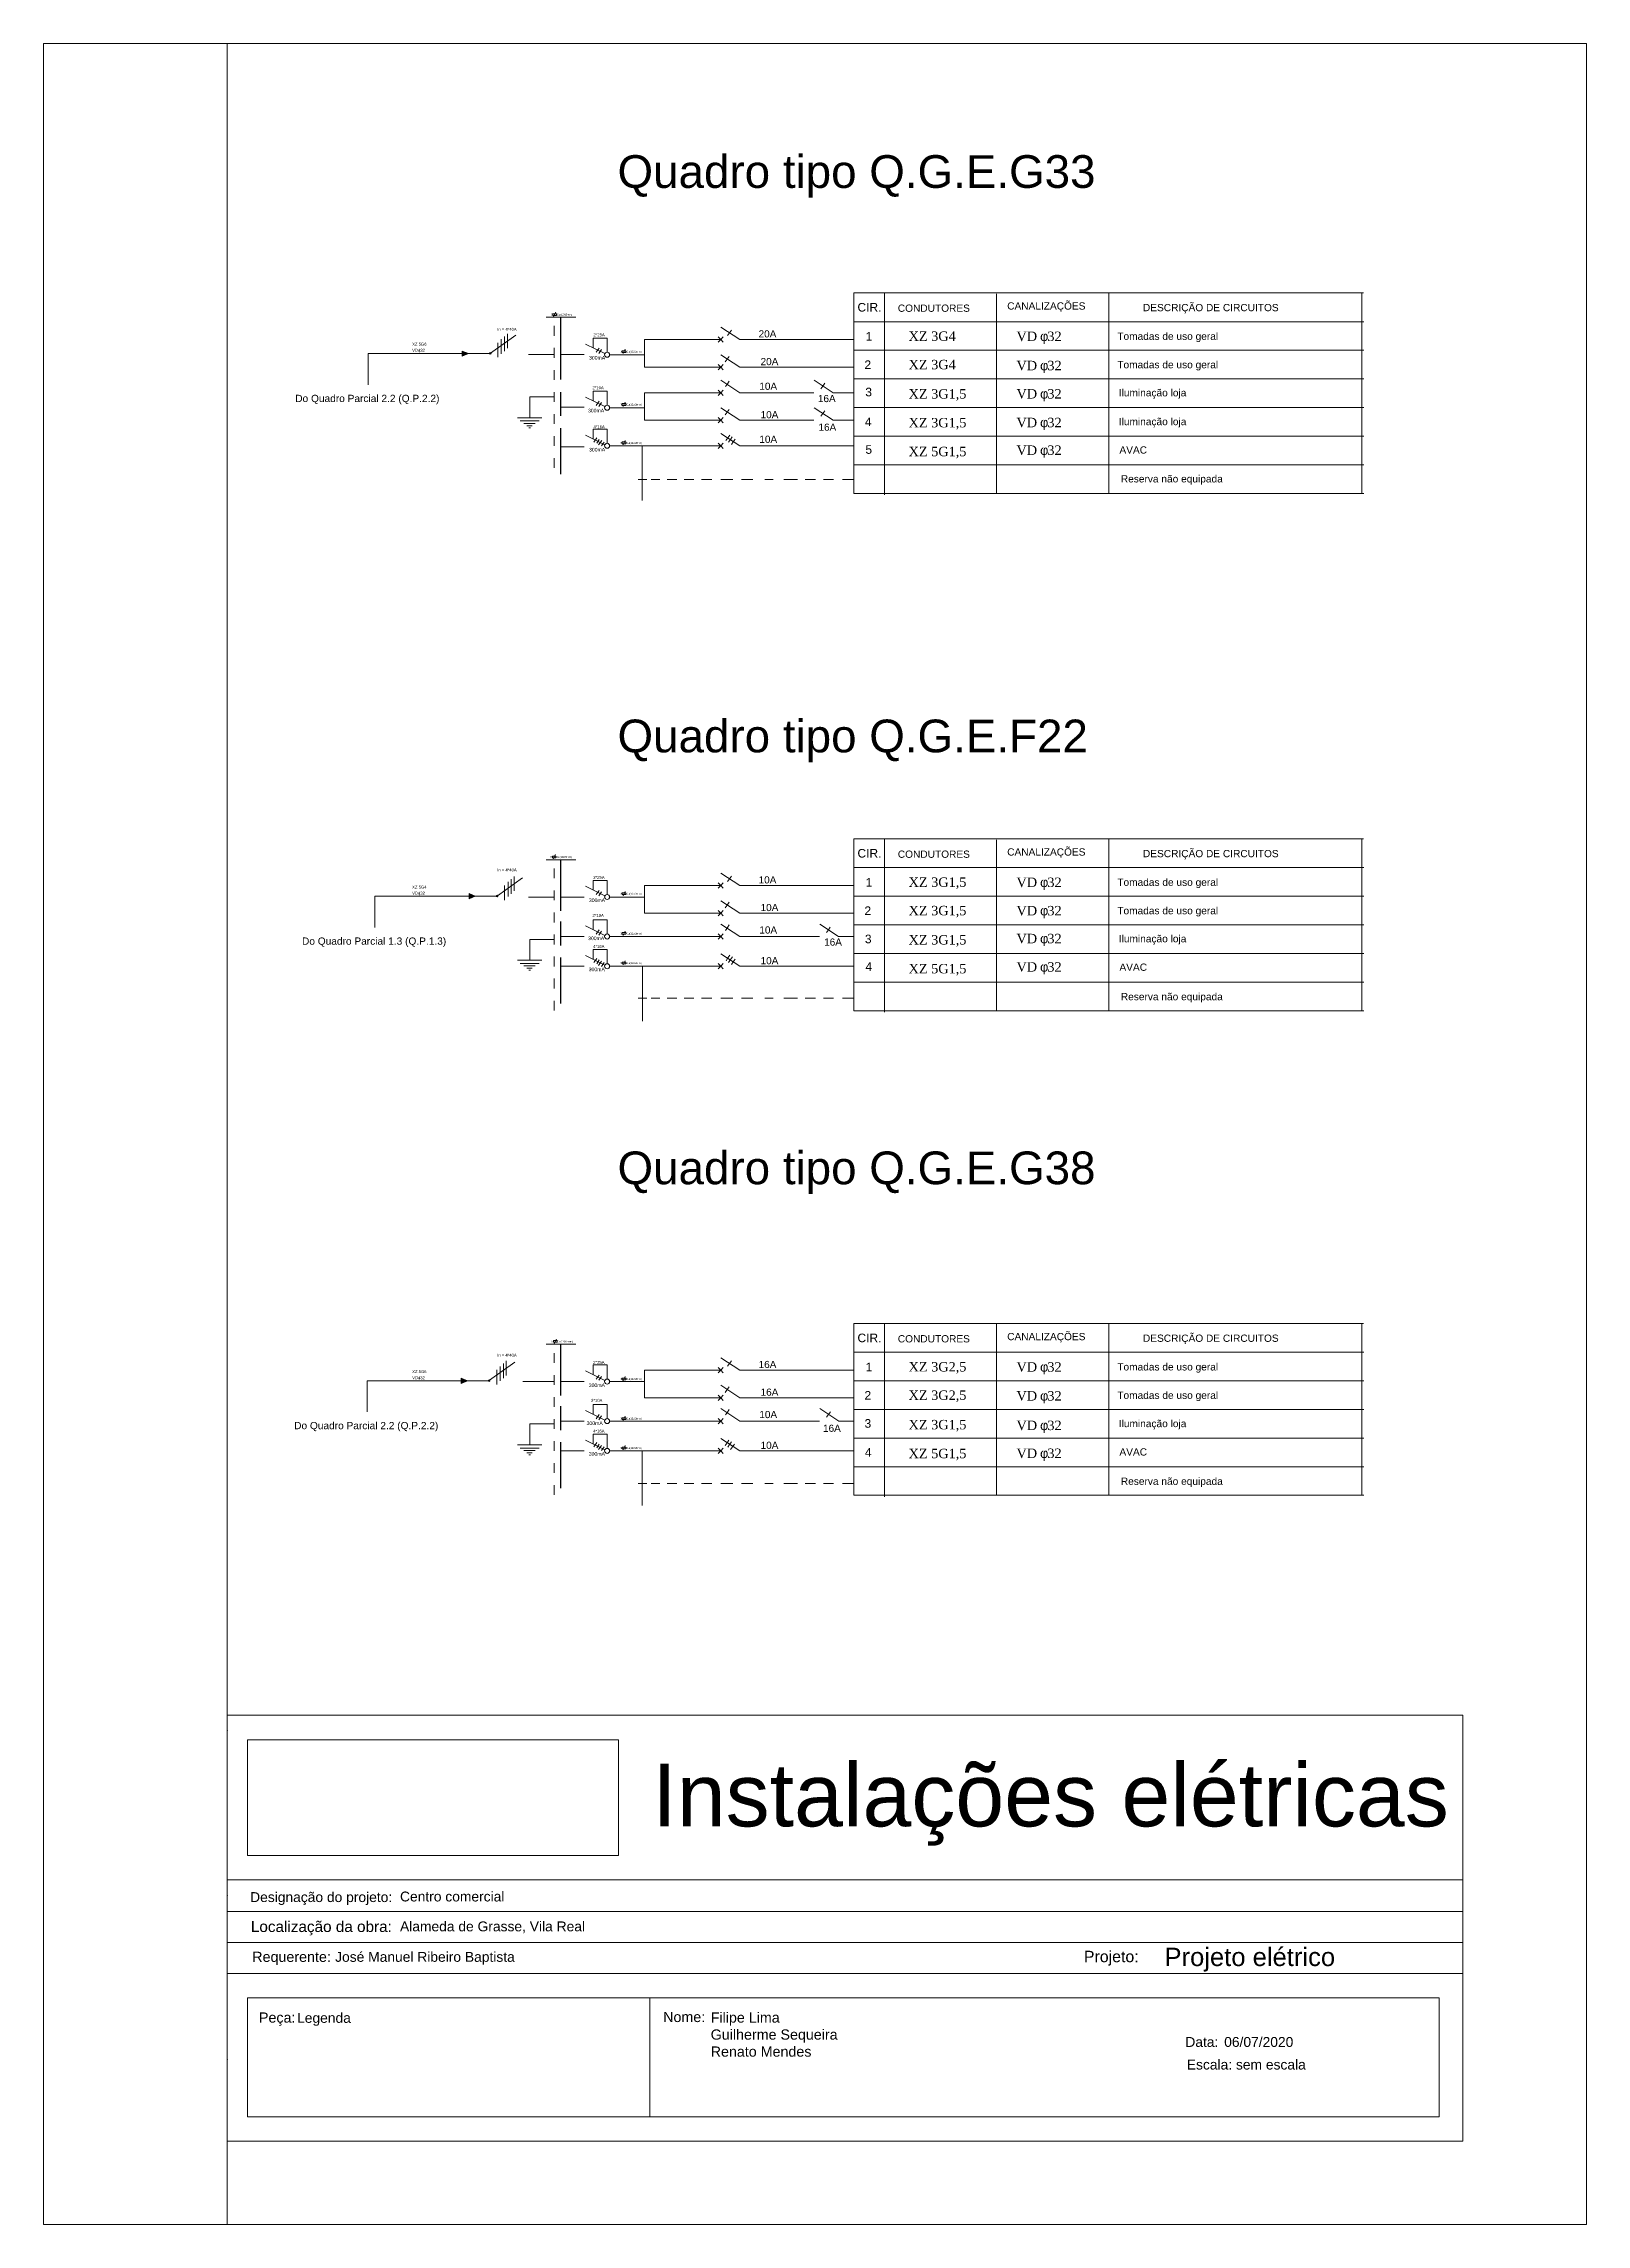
# Model space of a CAD drawing. Extents: x -17539 to 1421, y -3169 to 802964.
# Drawn here: x 652.23 to 673.23, y 381.67 to 411.37 of the extents above; entities that cross this region are included whole.
import ezdxf
from ezdxf.enums import TextEntityAlignment as Align

# ---------------------------------------------------------------- set-up
doc = ezdxf.new("R2010")
doc.units = 0
doc.header["$LTSCALE"] = 25
doc.header["$MEASUREMENT"] = 0
doc.linetypes.add('TRACO_PONTO', pattern=[500, 300, -100, 0.1, -99.9])
doc.layers.get('0').update_dxf_attribs({"lineweight": 9})
doc.styles.add('MtXpl_Symbol', font='symbol.ttf')
doc.styles.add('MtXpl_Times_New_Roma', font='times.ttf')
doc.styles.add('ROMANS', font='arial.ttf')
doc.styles.get("Standard").update_dxf_attribs({"font": 'arial.ttf'})

msp = doc.modelspace()

# ---------------------------------------------------------------- texts
for s, height, style, p in [('CIR.', 0.1168, 'ROMANS', (663.313, 407.72)), ('CONDUTORES', 0.0988, 'ROMANS', (663.862, 407.717)), ('CANALIZAÇÕES', 0.09875, 'ROMANS', (665.351, 407.747)), ('DESCRIÇÃO DE CIRCUITOS', 0.09875, 'ROMANS', (667.199, 407.725)), ('In = 4*40A ', 0.04037, 'ROMANS', (658.409, 407.458)), (' VDϕ32', 0.0404, 'ROMANS', (657.236, 407.173)), (' XZ 5G6', 0.0404, 'ROMANS', (657.236, 407.256)), ('2*25A', 0.0404, 'ROMANS', (659.719, 407.383)), ('20A', 0.0974, 'ROMANS', (661.967, 407.368)), ('1', 0.117, 'ROMANS', (663.424, 407.324)), ('XZ 3G4', 0.1285, 'MtXpl_Times_New_Roma', (664.009, 407.321)), ('VD ', 0.1285, 'MtXpl_Times_New_Roma', (665.478, 407.319)), ('f', 0.129, 'MtXpl_Symbol', (665.799, 407.319)), ('32', 0.1285, 'MtXpl_Times_New_Roma', (665.898, 407.319)), ('Tomadas de uso geral', 0.09875, 'ROMANS', (666.85, 407.335)), ('20A', 0.0974, 'ROMANS', (661.994, 406.99)), ('2', 0.117, 'ROMANS', (663.408, 406.938)), ('XZ 3G4', 0.1285, 'MtXpl_Times_New_Roma', (664.009, 406.934)), ('VD ', 0.1285, 'MtXpl_Times_New_Roma', (665.478, 406.921)), ('f', 0.129, 'MtXpl_Symbol', (665.799, 406.921)), ('32', 0.1285, 'MtXpl_Times_New_Roma', (665.898, 406.921)), ('Tomadas de uso geral', 0.09875, 'ROMANS', (666.85, 406.948)), ('2*10A', 0.0404, 'ROMANS', (659.705, 406.663)), ('10A', 0.0974, 'ROMANS', (661.977, 406.655)), ('3', 0.117, 'ROMANS', (663.42, 406.566)), ('XZ 3G1,5', 0.1285, 'MtXpl_Times_New_Roma', (664.009, 406.535)), ('VD ', 0.1285, 'MtXpl_Times_New_Roma', (665.478, 406.536)), ('f', 0.129, 'MtXpl_Symbol', (665.799, 406.536)), ('32', 0.1285, 'MtXpl_Times_New_Roma', (665.898, 406.536)), ('Iluminação loja', 0.09875, 'ROMANS', (666.87, 406.565)), ('Do Quadro Parcial 2.2 (Q.P.2.2)', 0.09875, 'ROMANS', (655.66, 406.488)), ('10A', 0.0974, 'ROMANS', (661.994, 406.267)), ('16A', 0.0974, 'ROMANS', (662.774, 406.487)), ('4*16A', 0.0404, 'ROMANS', (659.719, 406.131)), ('10A', 0.0974, 'ROMANS', (661.977, 405.932)), ('16A', 0.0974, 'ROMANS', (662.782, 406.097)), ('4', 0.117, 'ROMANS', (663.414, 406.16)), ('XZ 3G1,5', 0.1285, 'MtXpl_Times_New_Roma', (664.009, 406.143)), ('VD ', 0.1285, 'MtXpl_Times_New_Roma', (665.478, 406.145)), ('f', 0.129, 'MtXpl_Symbol', (665.799, 406.145)), ('32', 0.1285, 'MtXpl_Times_New_Roma', (665.898, 406.145)), ('Iluminação loja', 0.09875, 'ROMANS', (666.87, 406.173)), ('5', 0.117, 'ROMANS', (663.421, 405.783)), ('XZ 5G1,5', 0.1285, 'MtXpl_Times_New_Roma', (664.009, 405.75)), ('VD ', 0.1285, 'MtXpl_Times_New_Roma', (665.478, 405.768)), ('f', 0.129, 'MtXpl_Symbol', (665.799, 405.768)), ('32', 0.1285, 'MtXpl_Times_New_Roma', (665.898, 405.768)), ('AVAC', 0.0988, 'ROMANS', (666.879, 405.786)), ('Reserva não equipada', 0.09875, 'ROMANS', (666.898, 405.393)), ('CIR.', 0.1168, 'ROMANS', (663.313, 400.284)), ('CONDUTORES', 0.0988, 'ROMANS', (663.862, 400.281)), ('CANALIZAÇÕES', 0.09875, 'ROMANS', (665.351, 400.311)), ('DESCRIÇÃO DE CIRCUITOS', 0.09875, 'ROMANS', (667.199, 400.289)), ('In = 4*40A ', 0.04037, 'ROMANS', (658.409, 400.095)), (' VDϕ32', 0.0404, 'ROMANS', (657.236, 399.779)), (' XZ 5G4', 0.0404, 'ROMANS', (657.236, 399.862)), ('2*25A', 0.0404, 'ROMANS', (659.717, 399.994)), ('10A', 0.0974, 'ROMANS', (661.967, 399.932)), ('1', 0.117, 'ROMANS', (663.424, 399.888)), ('XZ 3G1,5', 0.1285, 'MtXpl_Times_New_Roma', (664.009, 399.885)), ('VD ', 0.1285, 'MtXpl_Times_New_Roma', (665.478, 399.883)), ('f', 0.129, 'MtXpl_Symbol', (665.799, 399.883)), ('32', 0.1285, 'MtXpl_Times_New_Roma', (665.898, 399.883)), ('Tomadas de uso geral', 0.09875, 'ROMANS', (666.85, 399.899)), ('2*10A', 0.0404, 'ROMANS', (659.706, 399.476)), ('10A', 0.0974, 'ROMANS', (661.994, 399.555)), ('2', 0.117, 'ROMANS', (663.408, 399.502)), ('XZ 3G1,5', 0.1285, 'MtXpl_Times_New_Roma', (664.009, 399.498)), ('VD ', 0.1285, 'MtXpl_Times_New_Roma', (665.478, 399.497)), ('f', 0.129, 'MtXpl_Symbol', (665.799, 399.497)), ('32', 0.1285, 'MtXpl_Times_New_Roma', (665.898, 399.497)), ('Tomadas de uso geral', 0.09875, 'ROMANS', (666.85, 399.512)), ('Do Quadro Parcial 1.3 (Q.P.1.3)', 0.09875, 'ROMANS', (655.752, 399.097)), ('10A', 0.0974, 'ROMANS', (661.977, 399.249)), ('16A', 0.0974, 'ROMANS', (662.859, 399.085)), ('3', 0.117, 'ROMANS', (663.414, 399.117)), ('XZ 3G1,5', 0.1285, 'MtXpl_Times_New_Roma', (664.009, 399.1)), ('VD ', 0.1285, 'MtXpl_Times_New_Roma', (665.478, 399.117)), ('f', 0.129, 'MtXpl_Symbol', (665.799, 399.117)), ('32', 0.1285, 'MtXpl_Times_New_Roma', (665.898, 399.117)), ('Iluminação loja', 0.09875, 'ROMANS', (666.87, 399.13)), ('4*16A', 0.0404, 'ROMANS', (659.715, 399.053)), ('10A', 0.0974, 'ROMANS', (661.994, 398.831)), ('4', 0.117, 'ROMANS', (663.421, 398.74)), ('XZ 5G1,5', 0.1285, 'MtXpl_Times_New_Roma', (664.009, 398.707)), ('VD ', 0.1285, 'MtXpl_Times_New_Roma', (665.478, 398.731)), ('f', 0.129, 'MtXpl_Symbol', (665.799, 398.731)), ('32', 0.1285, 'MtXpl_Times_New_Roma', (665.898, 398.731)), ('AVAC', 0.0988, 'ROMANS', (666.879, 398.742)), ('Reserva não equipada', 0.09875, 'ROMANS', (666.898, 398.341)), ('CANALIZAÇÕES', 0.09875, 'ROMANS', (665.351, 393.711)), ('In = 4*40A ', 0.04037, 'ROMANS', (658.409, 393.487)), ('CIR.', 0.1168, 'ROMANS', (663.313, 393.684)), ('CONDUTORES', 0.0988, 'ROMANS', (663.862, 393.681)), ('DESCRIÇÃO DE CIRCUITOS', 0.09875, 'ROMANS', (667.199, 393.689)), (' XZ 5G6', 0.0404, 'ROMANS', (657.236, 393.263)), ('2*25A', 0.0404, 'ROMANS', (659.716, 393.389)), ('16A', 0.0974, 'ROMANS', (661.967, 393.332)), ('1', 0.117, 'ROMANS', (663.424, 393.288)), ('XZ 3G2,5', 0.1285, 'MtXpl_Times_New_Roma', (664.009, 393.285)), ('VD ', 0.1285, 'MtXpl_Times_New_Roma', (665.478, 393.283)), ('f', 0.129, 'MtXpl_Symbol', (665.799, 393.283)), ('32', 0.1285, 'MtXpl_Times_New_Roma', (665.898, 393.283)), ('Tomadas de uso geral', 0.09875, 'ROMANS', (666.85, 393.299)), (' VDϕ32', 0.0404, 'ROMANS', (657.236, 393.18)), ('16A', 0.0974, 'ROMANS', (661.994, 392.955)), ('2', 0.117, 'ROMANS', (663.408, 392.902)), ('XZ 3G2,5', 0.1285, 'MtXpl_Times_New_Roma', (664.009, 392.898)), ('VD ', 0.1285, 'MtXpl_Times_New_Roma', (665.478, 392.889)), ('f', 0.129, 'MtXpl_Symbol', (665.799, 392.889)), ('32', 0.1285, 'MtXpl_Times_New_Roma', (665.898, 392.889)), ('Tomadas de uso geral', 0.09875, 'ROMANS', (666.85, 392.912)), ('2*10A', 0.0404, 'ROMANS', (659.686, 392.872)), ('10A', 0.0974, 'ROMANS', (661.977, 392.65)), ('3', 0.117, 'ROMANS', (663.409, 392.519)), ('Do Quadro Parcial 2.2 (Q.P.2.2)', 0.09875, 'ROMANS', (655.645, 392.499)), ('4*16A', 0.0404, 'ROMANS', (659.716, 392.454)), ('16A', 0.0974, 'ROMANS', (662.844, 392.463)), ('XZ 3G1,5', 0.1285, 'MtXpl_Times_New_Roma', (664.009, 392.497)), ('VD ', 0.1285, 'MtXpl_Times_New_Roma', (665.478, 392.487)), ('f', 0.129, 'MtXpl_Symbol', (665.799, 392.487)), ('32', 0.1285, 'MtXpl_Times_New_Roma', (665.898, 392.487)), ('Iluminação loja', 0.09875, 'ROMANS', (666.87, 392.527)), ('10A', 0.0974, 'ROMANS', (661.994, 392.231)), ('4', 0.117, 'ROMANS', (663.414, 392.125)), ('XZ 5G1,5', 0.1285, 'MtXpl_Times_New_Roma', (664.009, 392.104)), ('VD ', 0.1285, 'MtXpl_Times_New_Roma', (665.478, 392.107)), ('f', 0.129, 'MtXpl_Symbol', (665.799, 392.107)), ('32', 0.1285, 'MtXpl_Times_New_Roma', (665.898, 392.107)), ('AVAC', 0.0988, 'ROMANS', (666.879, 392.14)), ('Reserva não equipada', 0.09875, 'ROMANS', (666.898, 391.741))]:
    msp.add_text(s, height=height, dxfattribs=dict(style=style)).set_placement(p)
at = {"style": 'ROMANS'}
for s, p in [('5      Cu(10X5mm)', (659.286, 407.678)), ('3      Cu(12X2mm)', (660.231, 407.173)), ('3      Cu(12X2mm)', (660.231, 406.453)), ('5      Cu(12X2mm)', (660.231, 405.931)), ('5      Cu(10X5mm)', (659.279, 400.292)), ('3      Cu(12X2mm)', (660.231, 399.791)), ('3      Cu(12X2mm)', (660.231, 399.249)), ('5      Cu(12X2mm)', (660.231, 398.847)), ('5      Cu(10X5mm)', (659.294, 393.693)), ('3      Cu(12X2mm)', (660.231, 393.183)), ('3      Cu(12X2mm)', (660.231, 392.643)), ('5      Cu(12X2mm)', (660.231, 392.243))]:
    msp.add_text(s, height=0.02538, dxfattribs=at).set_placement(p, align=Align.MIDDLE_CENTER)
at = {"attachment_point": 1}
for s, width, gutter_width, heights, insert, char_height in [('Quadro tipo Q.G.E.G33', 6.6246, 2.229, [0.788], (660.047, 409.85), 0.44575), ('Quadro tipo Q.G.E.F22', 6.6246, 2.229, [0.788], (660.047, 402.163), 0.44575), ('Quadro tipo Q.G.E.G38', 7.49137, 2.229, [0.918], (660.047, 396.281), 0.44575), ('Filipe Lima\\PGuilherme Sequeira\\PRenato Mendes', 1.91251, 0.695, [1.016], (661.315, 384.556), 0.13907)]:
    msp.add_mtext_dynamic_manual_height_columns(s, width=width, gutter_width=gutter_width, heights=heights, dxfattribs=dict(at, insert=insert, char_height=char_height))
for s, insert, char_height, width in [('300mA', (659.659, 407.116), 0.0496, 0.08125), ('300mA', (659.645, 406.396), 0.0496, 0.08125), ('300mA', (659.659, 405.864), 0.0496, 0.08125), ('300mA', (659.657, 399.727), 0.0496, 0.08125), ('300mA', (659.646, 399.209), 0.0496, 0.08125), ('300mA', (659.655, 398.786), 0.0496, 0.08125), ('300mA', (659.656, 393.122), 0.0496, 0.08125), ('300mA', (659.626, 392.605), 0.0496, 0.08125), ('300mA', (659.656, 392.187), 0.0496, 0.08125), ('Instalações elétricas', (660.521, 387.946), 0.85663, 10.8783), ('Designação do projeto:', (655.046, 386.194), 0.1346, 2.08364), ('Centro comercial', (657.086, 386.202), 0.1346, 2.08364), ('Localização da obra:', (655.056, 385.8), 0.14887, 2.30464), ('Alameda de Grasse, Vila Real', (657.086, 385.795), 0.1346, 2.83899), ('Requerente:', (655.075, 385.383), 0.13907, 2.15283), ('José Manuel Ribeiro Baptista', (656.203, 385.38), 0.1346, 2.83899), ('Projeto:', (666.395, 385.395), 0.1549, 2.39854), ('Projeto elétrico', (667.492, 385.437), 0.24933, 3.85974), ('Peça:', (655.166, 384.556), 0.1391, 2.15283), ('Legenda', (655.685, 384.549), 0.1346, 2.83899), ('Nome:', (660.668, 384.564), 0.1391, 0.56614), ('Data:', (667.776, 384.221), 0.1346, 2.08364), ('06/07/2020', (668.305, 384.221), 0.1346, 2.08364), ('Escala:', (667.796, 383.913), 0.1346, 2.08364), ('sem escala', (668.465, 383.913), 0.1346, 2.08364)]:
    msp.add_mtext(s, dxfattribs=dict(at, insert=insert, char_height=char_height, width=width))

# ---------------------------------------------------------------- hatches: boundary and pattern name
h = msp.add_hatch(color=256)
h.dxf.hatch_style = 1
h.paths.add_polyline_path([(658.019, 407.149), (657.934, 407.183), (657.934, 407.112)])
h = msp.add_hatch(color=256)
h.dxf.hatch_style = 1
h.paths.add_polyline_path([(658.025, 399.793), (658.025, 399.721), (658.11, 399.759)])
h = msp.add_hatch(color=256)
h.dxf.hatch_style = 1
h.paths.add_polyline_path([(657.918, 393.194), (657.918, 393.123), (658.003, 393.16)])

# ---------------------------------------------------------------- linework, layer by layer
for p, q in [((652.235, 411.369), (652.235, 381.669)), ((652.235, 411.369), (673.235, 411.369)), ((654.735, 411.369), (654.735, 381.669)), ((673.235, 411.369), (673.235, 381.669)), ((673.235, 411.369), (673.235, 410.888)), ((663.262, 407.973), (670.203, 407.973)), ((663.262, 407.973), (663.262, 405.634)), ((663.682, 407.975), (663.682, 405.634)), ((665.204, 407.963), (665.204, 405.634)), ((666.733, 407.973), (666.733, 405.634)), ((670.178, 407.973), (670.178, 405.634)), ((659.074, 407.644), (659.478, 407.644)), ((659.168, 407.668), (659.168, 407.692)), ((659.215, 407.691), (659.168, 407.691)), ((659.168, 407.668), (659.215, 407.668)), ((659.177, 407.652), (659.209, 407.711)), ((659.183, 407.524), (659.183, 407.391)), ((659.215, 407.668), (659.215, 407.692)), ((661.712, 407.339), (661.455, 407.508)), ((663.262, 407.582), (670.204, 407.582)), ((663.483, 407.582), (670.204, 407.582)), ((658.319, 407.155), (658.663, 407.4)), ((658.418, 407.295), (658.418, 407.097)), ((658.464, 407.344), (658.464, 407.146)), ((658.509, 407.381), (658.509, 407.183)), ((658.548, 407.418), (658.548, 407.22)), ((659.183, 407.224), (659.183, 407.091)), ((659.874, 407.147), (659.61, 407.278)), ((659.713, 407.227), (659.713, 407.359)), ((659.713, 407.359), (659.904, 407.359)), ((659.796, 407.222), (659.755, 407.165)), ((659.829, 407.203), (659.794, 407.15)), ((659.904, 407.359), (659.904, 407.166)), ((660.122, 407.147), (660.153, 407.206)), ((660.416, 407.338), (661.194, 407.339)), ((660.416, 407.338), (660.416, 406.963)), ((661.194, 407.339), (661.451, 407.339)), ((661.451, 407.339), (661.416, 407.375)), ((661.451, 407.339), (661.416, 407.303)), ((661.428, 407.315), (661.428, 407.315)), ((661.428, 407.315), (661.428, 407.315)), ((661.428, 407.315), (661.428, 407.315)), ((661.428, 407.315), (661.428, 407.315)), ((661.451, 407.339), (661.487, 407.375)), ((661.451, 407.339), (661.487, 407.302)), ((661.571, 407.43), (661.546, 407.393)), ((661.571, 407.43), (661.598, 407.466)), ((661.712, 407.339), (663.26, 407.339)), ((663.262, 407.193), (670.204, 407.193)), ((657.934, 407.149), (656.654, 407.149)), ((656.654, 407.149), (656.654, 406.724)), ((657.934, 407.183), (657.934, 407.112)), ((657.934, 407.183), (658.019, 407.149)), ((657.934, 407.112), (658.019, 407.149)), ((658.175, 407.149), (658.019, 407.149)), ((659.183, 406.924), (659.183, 406.791)), ((659.269, 407.136), (659.592, 407.136)), ((659.939, 407.132), (660.416, 407.132)), ((660.16, 407.186), (660.112, 407.186)), ((660.112, 407.162), (660.112, 407.186)), ((660.112, 407.162), (660.16, 407.163)), ((660.16, 407.163), (660.16, 407.187)), ((660.416, 406.963), (661.194, 406.963)), ((661.194, 406.963), (661.451, 406.963)), ((661.451, 406.963), (661.416, 406.999)), ((661.451, 406.963), (661.416, 406.927)), ((661.428, 406.939), (661.428, 406.939)), ((661.428, 406.939), (661.428, 406.939)), ((661.428, 406.939), (661.428, 406.939)), ((661.428, 406.939), (661.428, 406.939)), ((661.451, 406.963), (661.487, 406.999)), ((661.451, 406.963), (661.487, 406.927)), ((661.712, 406.963), (661.455, 407.132)), ((661.539, 407.074), (661.513, 407.037)), ((661.539, 407.074), (661.565, 407.11)), ((661.712, 406.963), (661.956, 406.963)), ((663.263, 406.963), (661.954, 406.963)), ((659.183, 406.624), (659.183, 406.491)), ((659.713, 406.505), (659.713, 406.637)), ((659.713, 406.637), (659.904, 406.637)), ((659.904, 406.637), (659.904, 406.445)), ((660.416, 406.615), (661.194, 406.615)), ((660.416, 406.615), (660.416, 406.239)), ((661.194, 406.615), (661.451, 406.615)), ((661.451, 406.615), (661.416, 406.651)), ((661.451, 406.615), (661.416, 406.579)), ((661.451, 406.615), (661.487, 406.651)), ((661.451, 406.615), (661.487, 406.579)), ((661.712, 406.615), (661.455, 406.785)), ((661.542, 406.735), (661.516, 406.699)), ((661.542, 406.735), (661.568, 406.772)), ((661.712, 406.615), (662.17, 406.615)), ((662.17, 406.615), (662.72, 406.615)), ((662.981, 406.615), (662.724, 406.785)), ((662.84, 406.706), (662.815, 406.67)), ((662.84, 406.706), (662.867, 406.743)), ((662.981, 406.615), (663.264, 406.615)), ((663.262, 406.803), (670.204, 406.803)), ((658.851, 406.274), (658.851, 406.558)), ((659.183, 406.558), (658.851, 406.558)), ((659.183, 406.324), (659.183, 406.191)), ((659.271, 406.419), (659.592, 406.419)), ((659.874, 406.426), (659.61, 406.556)), ((659.796, 406.5), (659.755, 406.443)), ((659.829, 406.481), (659.794, 406.428)), ((659.939, 406.41), (660.416, 406.41)), ((660.16, 406.466), (660.112, 406.466)), ((660.112, 406.442), (660.112, 406.466)), ((660.112, 406.442), (660.16, 406.442)), ((660.122, 406.427), (660.153, 406.486)), ((660.16, 406.442), (660.16, 406.466)), ((661.428, 406.592), (661.428, 406.592)), ((661.428, 406.592), (661.428, 406.592)), ((661.428, 406.592), (661.428, 406.592)), ((661.428, 406.592), (661.428, 406.592)), ((661.712, 406.24), (661.455, 406.409)), ((661.539, 406.35), (661.513, 406.314)), ((661.539, 406.35), (661.565, 406.387)), ((662.982, 406.24), (662.724, 406.409)), ((662.841, 406.331), (662.816, 406.294)), ((662.841, 406.331), (662.867, 406.367)), ((663.262, 406.414), (670.205, 406.414)), ((658.687, 406.274), (659.015, 406.274)), ((658.722, 406.231), (658.978, 406.231)), ((658.77, 406.196), (658.927, 406.196)), ((658.813, 406.166), (658.884, 406.166)), ((658.838, 406.138), (658.862, 406.138)), ((659.183, 406.024), (659.183, 405.891)), ((659.874, 405.907), (659.61, 406.037)), ((659.713, 406.119), (659.904, 406.119)), ((659.713, 405.986), (659.713, 406.119)), ((659.904, 406.119), (659.904, 405.926)), ((660.416, 406.239), (661.194, 406.24)), ((661.194, 406.24), (661.451, 406.24)), ((661.451, 406.24), (661.416, 406.276)), ((661.451, 406.24), (661.416, 406.204)), ((661.428, 406.216), (661.428, 406.216)), ((661.428, 406.216), (661.428, 406.216)), ((661.428, 406.216), (661.428, 406.216)), ((661.428, 406.216), (661.428, 406.216)), ((661.451, 406.24), (661.487, 406.276)), ((661.451, 406.24), (661.487, 406.203)), ((661.712, 405.892), (661.455, 406.061)), ((661.548, 405.999), (661.523, 405.963)), ((661.548, 405.999), (661.575, 406.036)), ((661.583, 405.976), (661.609, 406.013)), ((661.712, 406.24), (662.17, 406.24)), ((662.17, 406.24), (662.721, 406.24)), ((662.982, 406.24), (663.262, 406.24)), ((663.262, 406.023), (670.204, 406.023)), ((659.183, 405.724), (659.183, 405.591)), ((659.271, 405.88), (659.592, 405.88)), ((659.765, 405.999), (659.724, 405.942)), ((659.799, 405.98), (659.764, 405.927)), ((659.831, 405.962), (659.79, 405.905)), ((659.865, 405.943), (659.83, 405.89)), ((659.939, 405.892), (660.416, 405.892)), ((660.16, 405.945), (660.112, 405.945)), ((660.112, 405.921), (660.112, 405.945)), ((660.112, 405.921), (660.16, 405.921)), ((660.122, 405.905), (660.153, 405.964)), ((660.16, 405.921), (660.16, 405.945)), ((660.381, 405.89), (660.381, 405.146)), ((660.416, 405.892), (661.194, 405.892)), ((661.194, 405.892), (661.451, 405.892)), ((661.451, 405.892), (661.416, 405.928)), ((661.451, 405.892), (661.416, 405.856)), ((661.428, 405.868), (661.428, 405.868)), ((661.428, 405.868), (661.428, 405.868)), ((661.428, 405.868), (661.428, 405.868)), ((661.428, 405.868), (661.428, 405.868)), ((661.451, 405.892), (661.487, 405.928)), ((661.451, 405.892), (661.487, 405.856)), ((661.583, 405.976), (661.557, 405.94)), ((661.622, 405.946), (661.596, 405.909)), ((661.622, 405.946), (661.648, 405.982)), ((661.712, 405.892), (661.956, 405.892)), ((663.263, 405.892), (661.954, 405.892)), ((660.445, 405.435), (660.327, 405.435)), ((660.622, 405.434), (660.504, 405.434)), ((660.854, 405.434), (660.724, 405.434)), ((661.087, 405.434), (660.955, 405.434)), ((661.331, 405.434), (661.189, 405.434)), ((661.616, 405.434), (661.453, 405.434)), ((661.889, 405.434), (661.733, 405.434)), ((662.166, 405.434), (662.054, 405.434)), ((662.496, 405.434), (662.311, 405.434)), ((662.74, 405.434), (662.6, 405.434)), ((662.985, 405.434), (662.849, 405.434)), ((663.254, 405.434), (663.11, 405.434)), ((663.262, 405.634), (670.204, 405.634)), ((663.262, 405.634), (663.262, 405.244)), ((663.682, 405.634), (663.682, 405.226)), ((665.204, 405.634), (665.204, 405.244)), ((666.733, 405.634), (666.733, 405.244)), ((670.178, 405.634), (670.178, 405.244)), ((663.262, 405.244), (670.205, 405.244)), ((663.262, 400.538), (670.203, 400.538)), ((663.262, 400.538), (663.262, 398.978)), ((663.682, 400.539), (663.682, 398.96)), ((665.204, 400.527), (665.204, 398.978)), ((666.733, 400.538), (666.733, 398.978)), ((670.178, 400.538), (670.178, 398.978)), ((659.074, 400.255), (659.478, 400.255)), ((659.208, 400.305), (659.16, 400.305)), ((659.16, 400.281), (659.16, 400.305)), ((659.16, 400.281), (659.208, 400.281)), ((659.17, 400.266), (659.201, 400.325)), ((659.183, 400.135), (659.183, 400.002)), ((659.208, 400.281), (659.208, 400.305)), ((661.712, 399.903), (661.455, 400.072)), ((663.262, 400.147), (670.204, 400.147)), ((663.483, 400.147), (670.204, 400.147)), ((658.025, 399.793), (658.025, 399.721)), ((658.025, 399.793), (658.11, 399.759)), ((658.411, 399.764), (658.754, 400.009)), ((658.51, 399.904), (658.51, 399.706)), ((658.556, 399.954), (658.556, 399.755)), ((658.6, 399.991), (658.6, 399.792)), ((658.64, 400.027), (658.64, 399.829)), ((659.183, 399.835), (659.183, 399.702)), ((659.874, 399.762), (659.61, 399.893)), ((659.713, 399.842), (659.713, 399.974)), ((659.713, 399.974), (659.904, 399.974)), ((659.796, 399.837), (659.755, 399.779)), ((659.829, 399.818), (659.794, 399.765)), ((659.904, 399.974), (659.904, 399.781)), ((660.112, 399.781), (660.112, 399.805)), ((660.16, 399.804), (660.112, 399.804)), ((660.112, 399.781), (660.16, 399.781)), ((660.122, 399.765), (660.153, 399.824)), ((660.16, 399.781), (660.16, 399.805)), ((660.416, 399.903), (661.194, 399.903)), ((660.416, 399.903), (660.416, 399.527)), ((661.194, 399.903), (661.451, 399.903)), ((661.451, 399.903), (661.416, 399.939)), ((661.451, 399.903), (661.416, 399.867)), ((661.428, 399.879), (661.428, 399.879)), ((661.428, 399.879), (661.428, 399.879)), ((661.428, 399.879), (661.428, 399.879)), ((661.428, 399.879), (661.428, 399.879)), ((661.451, 399.903), (661.487, 399.939)), ((661.451, 399.903), (661.487, 399.867)), ((661.571, 399.994), (661.546, 399.957)), ((661.571, 399.994), (661.598, 400.031)), ((661.712, 399.903), (662.246, 399.903)), ((662.246, 399.903), (663.261, 399.903)), ((658.025, 399.759), (656.745, 399.759)), ((656.745, 399.759), (656.745, 399.333)), ((658.025, 399.721), (658.11, 399.759)), ((658.267, 399.759), (658.11, 399.759)), ((659.183, 399.535), (659.183, 399.402)), ((659.269, 399.747), (659.592, 399.747)), ((659.939, 399.747), (660.416, 399.747)), ((660.416, 399.527), (661.194, 399.527)), ((661.194, 399.527), (661.451, 399.527)), ((661.451, 399.527), (661.416, 399.563)), ((661.451, 399.527), (661.416, 399.491)), ((661.428, 399.504), (661.428, 399.504)), ((661.428, 399.504), (661.428, 399.504)), ((661.428, 399.504), (661.428, 399.504)), ((661.428, 399.504), (661.428, 399.504)), ((661.451, 399.527), (661.487, 399.563)), ((661.451, 399.527), (661.487, 399.491)), ((661.712, 399.527), (661.455, 399.696)), ((661.539, 399.638), (661.513, 399.601)), ((661.539, 399.638), (661.565, 399.675)), ((661.712, 399.527), (661.956, 399.527)), ((663.263, 399.528), (661.954, 399.528)), ((663.262, 399.757), (670.204, 399.757)), ((658.851, 398.885), (658.851, 399.169)), ((659.183, 399.169), (658.851, 399.169)), ((659.183, 399.235), (659.183, 399.102)), ((659.271, 399.209), (659.592, 399.209)), ((659.874, 399.224), (659.61, 399.355)), ((659.713, 399.304), (659.713, 399.436)), ((659.713, 399.436), (659.904, 399.436)), ((659.796, 399.299), (659.755, 399.241)), ((659.829, 399.28), (659.794, 399.227)), ((659.904, 399.436), (659.904, 399.243)), ((659.939, 399.209), (660.416, 399.209)), ((660.16, 399.262), (660.112, 399.262)), ((660.112, 399.238), (660.112, 399.262)), ((660.112, 399.238), (660.16, 399.239)), ((660.122, 399.223), (660.153, 399.282)), ((660.16, 399.239), (660.16, 399.262)), ((660.416, 399.209), (661.194, 399.209)), ((661.194, 399.209), (661.451, 399.209)), ((661.451, 399.209), (661.416, 399.245)), ((661.451, 399.209), (661.416, 399.173)), ((661.428, 399.186), (661.428, 399.186)), ((661.428, 399.186), (661.428, 399.186)), ((661.428, 399.186), (661.428, 399.186)), ((661.428, 399.186), (661.428, 399.186)), ((661.451, 399.209), (661.487, 399.245)), ((661.451, 399.209), (661.487, 399.173)), ((661.712, 399.209), (661.455, 399.379)), ((661.542, 399.33), (661.516, 399.293)), ((661.542, 399.33), (661.568, 399.366)), ((661.712, 399.209), (661.956, 399.209)), ((662.796, 399.21), (661.954, 399.21)), ((663.057, 399.21), (662.8, 399.379)), ((662.917, 399.301), (662.891, 399.264)), ((662.917, 399.301), (662.943, 399.338)), ((663.263, 399.21), (663.057, 399.21)), ((663.262, 399.368), (670.204, 399.368)), ((663.262, 399.368), (663.262, 398.587)), ((663.682, 399.369), (663.682, 398.587)), ((665.204, 399.357), (665.204, 398.587)), ((666.733, 399.368), (666.733, 398.588)), ((670.178, 399.368), (670.178, 398.587)), ((658.687, 398.885), (659.015, 398.885)), ((659.183, 398.935), (659.183, 398.802)), ((659.874, 398.819), (659.61, 398.949)), ((659.713, 398.898), (659.713, 399.031)), ((659.713, 399.031), (659.904, 399.031)), ((659.764, 398.91), (659.723, 398.853)), ((659.798, 398.891), (659.763, 398.838)), ((659.83, 398.874), (659.789, 398.816)), ((659.904, 399.031), (659.904, 398.838)), ((660.122, 398.821), (660.153, 398.88)), ((661.712, 398.804), (661.455, 398.973)), ((661.55, 398.917), (661.524, 398.88)), ((661.55, 398.917), (661.576, 398.954)), ((661.584, 398.894), (661.559, 398.857)), ((661.584, 398.894), (661.61, 398.93)), ((661.623, 398.863), (661.65, 398.9)), ((663.262, 398.978), (670.205, 398.978)), ((658.722, 398.842), (658.978, 398.842)), ((658.77, 398.808), (658.927, 398.808)), ((658.813, 398.778), (658.884, 398.778)), ((658.838, 398.75), (658.862, 398.75)), ((659.183, 398.635), (659.183, 398.502)), ((659.271, 398.804), (659.592, 398.804)), ((659.864, 398.855), (659.829, 398.801)), ((659.939, 398.804), (660.416, 398.804)), ((660.16, 398.86), (660.112, 398.86)), ((660.112, 398.836), (660.112, 398.86)), ((660.112, 398.836), (660.16, 398.837)), ((660.16, 398.837), (660.16, 398.861)), ((660.387, 398.799), (660.387, 398.055)), ((660.416, 398.804), (661.194, 398.804)), ((661.194, 398.804), (661.451, 398.804)), ((661.451, 398.804), (661.416, 398.84)), ((661.451, 398.804), (661.416, 398.768)), ((661.428, 398.78), (661.428, 398.78)), ((661.428, 398.78), (661.428, 398.78)), ((661.428, 398.78), (661.428, 398.78)), ((661.428, 398.78), (661.428, 398.78)), ((661.451, 398.804), (661.487, 398.84)), ((661.451, 398.804), (661.487, 398.768)), ((661.623, 398.863), (661.598, 398.827)), ((661.712, 398.804), (661.956, 398.804)), ((663.263, 398.804), (661.954, 398.804)), ((663.262, 398.587), (670.204, 398.587)), ((663.262, 398.587), (663.262, 398.198)), ((663.682, 398.587), (663.682, 398.18)), ((665.204, 398.587), (665.204, 398.198)), ((666.733, 398.587), (666.733, 398.198)), ((670.178, 398.587), (670.178, 398.198)), ((659.183, 398.335), (659.183, 398.202)), ((660.445, 398.369), (660.327, 398.369)), ((660.622, 398.368), (660.504, 398.368)), ((660.854, 398.368), (660.724, 398.368)), ((661.087, 398.368), (660.955, 398.368)), ((661.331, 398.368), (661.189, 398.368)), ((661.616, 398.368), (661.453, 398.368)), ((661.889, 398.368), (661.733, 398.368)), ((662.166, 398.368), (662.054, 398.368)), ((662.496, 398.368), (662.311, 398.368)), ((662.74, 398.368), (662.6, 398.368)), ((662.985, 398.368), (662.849, 398.368)), ((663.254, 398.368), (663.11, 398.368)), ((663.262, 398.198), (670.205, 398.198)), ((663.262, 393.938), (670.203, 393.938)), ((663.262, 393.938), (663.262, 392.378)), ((663.682, 393.939), (663.682, 392.36)), ((665.204, 393.928), (665.204, 392.378)), ((666.733, 393.938), (666.733, 392.378)), ((670.178, 393.938), (670.178, 392.378)), ((659.074, 393.655), (659.478, 393.655)), ((659.223, 393.707), (659.175, 393.707)), ((659.175, 393.683), (659.175, 393.707)), ((659.175, 393.683), (659.223, 393.683)), ((659.183, 393.535), (659.183, 393.403)), ((659.185, 393.667), (659.216, 393.726)), ((659.223, 393.683), (659.223, 393.707)), ((663.262, 393.547), (670.204, 393.547)), ((663.483, 393.547), (670.204, 393.547)), ((658.303, 393.166), (658.647, 393.41)), ((658.403, 393.306), (658.403, 393.107)), ((658.449, 393.355), (658.449, 393.157)), ((658.493, 393.392), (658.493, 393.194)), ((658.533, 393.429), (658.533, 393.231)), ((659.183, 393.235), (659.183, 393.103)), ((659.874, 393.162), (659.61, 393.293)), ((659.713, 393.242), (659.713, 393.374)), ((659.713, 393.374), (659.904, 393.374)), ((659.796, 393.237), (659.755, 393.18)), ((659.904, 393.374), (659.904, 393.181)), ((660.416, 393.303), (661.194, 393.303)), ((660.416, 393.303), (660.416, 392.927)), ((661.194, 393.303), (661.451, 393.303)), ((661.451, 393.303), (661.416, 393.339)), ((661.451, 393.303), (661.416, 393.267)), ((661.428, 393.279), (661.428, 393.279)), ((661.428, 393.279), (661.428, 393.279)), ((661.428, 393.279), (661.428, 393.279)), ((661.428, 393.279), (661.428, 393.279)), ((661.451, 393.303), (661.487, 393.339)), ((661.451, 393.303), (661.487, 393.267)), ((661.712, 393.303), (661.455, 393.472)), ((661.571, 393.394), (661.546, 393.357)), ((661.571, 393.394), (661.598, 393.431)), ((661.712, 393.303), (661.956, 393.303)), ((663.263, 393.303), (661.954, 393.303)), ((657.918, 393.16), (656.638, 393.16)), ((656.638, 393.16), (656.638, 392.735)), ((657.918, 393.194), (657.918, 393.123)), ((657.918, 393.194), (658.003, 393.16)), ((657.918, 393.123), (658.003, 393.16)), ((658.16, 393.16), (658.003, 393.16)), ((659.183, 392.935), (659.183, 392.803)), ((659.269, 393.147), (659.592, 393.147)), ((659.829, 393.218), (659.794, 393.165)), ((659.939, 393.147), (660.416, 393.147)), ((660.112, 393.173), (660.112, 393.197)), ((660.16, 393.196), (660.112, 393.196)), ((660.112, 393.173), (660.16, 393.173)), ((660.122, 393.157), (660.153, 393.216)), ((660.16, 393.173), (660.16, 393.197)), ((661.451, 392.927), (661.416, 392.963)), ((661.451, 392.927), (661.487, 392.963)), ((661.712, 392.927), (661.455, 393.097)), ((661.539, 393.038), (661.513, 393.001)), ((661.539, 393.038), (661.565, 393.075)), ((663.262, 393.157), (670.204, 393.157)), ((659.183, 392.635), (659.183, 392.503)), ((659.874, 392.624), (659.61, 392.755)), ((659.713, 392.704), (659.713, 392.836)), ((659.713, 392.836), (659.904, 392.836)), ((659.796, 392.699), (659.755, 392.642)), ((659.829, 392.68), (659.794, 392.627)), ((659.904, 392.836), (659.904, 392.643)), ((660.16, 392.656), (660.112, 392.656)), ((660.112, 392.632), (660.112, 392.656)), ((660.122, 392.617), (660.153, 392.676)), ((660.16, 392.633), (660.16, 392.656)), ((660.416, 392.927), (661.194, 392.927)), ((661.194, 392.927), (661.451, 392.927)), ((661.451, 392.927), (661.416, 392.891)), ((661.451, 392.609), (661.416, 392.645)), ((661.428, 392.904), (661.428, 392.904)), ((661.428, 392.904), (661.428, 392.904)), ((661.428, 392.904), (661.428, 392.904)), ((661.428, 392.904), (661.428, 392.904)), ((661.451, 392.927), (661.487, 392.891)), ((661.451, 392.609), (661.487, 392.645)), ((661.712, 392.609), (661.455, 392.779)), ((661.542, 392.73), (661.516, 392.693)), ((661.542, 392.73), (661.568, 392.766)), ((661.712, 392.927), (661.956, 392.927)), ((663.263, 392.928), (661.954, 392.928)), ((663.059, 392.609), (662.802, 392.779)), ((662.918, 392.7), (662.893, 392.664)), ((662.918, 392.7), (662.945, 392.737)), ((663.262, 392.768), (670.204, 392.768)), ((663.262, 392.768), (663.262, 391.988)), ((663.682, 392.769), (663.682, 391.987)), ((665.204, 392.758), (665.204, 391.987)), ((666.733, 392.768), (666.733, 391.987)), ((670.178, 392.768), (670.178, 391.987)), ((658.851, 392.285), (658.851, 392.57)), ((659.183, 392.57), (658.851, 392.57)), ((659.271, 392.609), (659.592, 392.609)), ((659.874, 392.219), (659.61, 392.349)), ((659.713, 392.298), (659.713, 392.431)), ((659.713, 392.431), (659.904, 392.431)), ((659.904, 392.431), (659.904, 392.238)), ((659.939, 392.609), (660.416, 392.609)), ((660.112, 392.632), (660.16, 392.633)), ((660.416, 392.609), (661.194, 392.609)), ((661.194, 392.609), (661.451, 392.609)), ((661.451, 392.609), (661.416, 392.574)), ((661.428, 392.586), (661.428, 392.586)), ((661.428, 392.586), (661.428, 392.586)), ((661.428, 392.586), (661.428, 392.586)), ((661.428, 392.586), (661.428, 392.586)), ((661.451, 392.609), (661.487, 392.573)), ((661.712, 392.204), (661.455, 392.373)), ((661.538, 392.314), (661.564, 392.351)), ((661.712, 392.609), (661.956, 392.609)), ((662.798, 392.609), (661.956, 392.609)), ((663.059, 392.609), (663.262, 392.609)), ((663.262, 392.378), (670.205, 392.378)), ((658.687, 392.285), (659.015, 392.285)), ((658.722, 392.242), (658.978, 392.242)), ((658.77, 392.208), (658.927, 392.208)), ((658.813, 392.178), (658.884, 392.178)), ((658.838, 392.15), (658.862, 392.15)), ((659.183, 392.335), (659.183, 392.203)), ((659.271, 392.204), (659.592, 392.204)), ((659.764, 392.316), (659.723, 392.259)), ((659.798, 392.297), (659.763, 392.244)), ((659.83, 392.279), (659.789, 392.222)), ((659.864, 392.261), (659.829, 392.207)), ((659.939, 392.204), (660.416, 392.204)), ((660.16, 392.256), (660.112, 392.256)), ((660.112, 392.232), (660.112, 392.256)), ((660.112, 392.232), (660.16, 392.232)), ((660.122, 392.217), (660.153, 392.276)), ((660.16, 392.232), (660.16, 392.256)), ((660.382, 392.204), (660.382, 391.459)), ((660.416, 392.204), (661.194, 392.204)), ((661.194, 392.204), (661.451, 392.204)), ((661.451, 392.204), (661.416, 392.24)), ((661.451, 392.204), (661.416, 392.168)), ((661.428, 392.181), (661.428, 392.181)), ((661.428, 392.181), (661.428, 392.181)), ((661.428, 392.181), (661.428, 392.181)), ((661.428, 392.181), (661.428, 392.181)), ((661.451, 392.204), (661.487, 392.24)), ((661.451, 392.204), (661.487, 392.168)), ((661.538, 392.314), (661.512, 392.278)), ((661.572, 392.291), (661.547, 392.254)), ((661.572, 392.291), (661.598, 392.328)), ((661.611, 392.26), (661.586, 392.224)), ((661.611, 392.26), (661.638, 392.297)), ((661.712, 392.204), (661.956, 392.204)), ((663.263, 392.204), (661.954, 392.204)), ((659.183, 392.035), (659.183, 391.903)), ((660.445, 391.758), (660.327, 391.758)), ((660.622, 391.758), (660.504, 391.758)), ((660.854, 391.758), (660.724, 391.758)), ((661.087, 391.758), (660.955, 391.758)), ((661.331, 391.758), (661.189, 391.758)), ((661.616, 391.758), (661.453, 391.758)), ((661.889, 391.758), (661.733, 391.758)), ((662.166, 391.758), (662.054, 391.758)), ((662.496, 391.758), (662.311, 391.758)), ((662.74, 391.758), (662.6, 391.758)), ((662.985, 391.758), (662.849, 391.758)), ((663.254, 391.758), (663.11, 391.758)), ((663.262, 391.988), (663.262, 391.599)), ((663.262, 391.987), (670.204, 391.987)), ((663.682, 391.988), (663.682, 391.58)), ((665.204, 391.988), (665.204, 391.599)), ((666.733, 391.988), (666.733, 391.599)), ((670.178, 391.988), (670.178, 391.599)), ((659.183, 391.735), (659.183, 391.603)), ((663.262, 391.599), (670.205, 391.599)), ((654.735, 388.603), (671.552, 388.603)), ((671.552, 388.603), (671.552, 382.802)), ((655.01, 388.27), (660.06, 388.27)), ((655.01, 388.27), (655.01, 386.691)), ((660.06, 388.27), (660.06, 386.691)), ((655.01, 386.691), (660.06, 386.691)), ((654.735, 386.361), (671.552, 386.361)), ((654.735, 385.932), (671.552, 385.932)), ((654.735, 385.509), (671.552, 385.509)), ((654.735, 385.086), (671.552, 385.086)), ((655.01, 384.753), (671.231, 384.753)), ((655.01, 384.42), (655.01, 384.753)), ((660.488, 384.753), (660.488, 383.135)), ((671.231, 383.135), (671.231, 384.753)), ((655.01, 384.42), (655.01, 383.135)), ((671.231, 383.135), (655.01, 383.135)), ((671.552, 382.802), (654.735, 382.802)), ((652.235, 381.669), (673.235, 381.669))]:
    msp.add_line(p, q)
at = {"lineweight": 30}
for p, q in [((659.271, 407.644), (659.271, 406.793)), ((659.271, 406.624), (659.271, 406.298)), ((659.271, 406.133), (659.271, 405.507)), ((659.271, 400.255), (659.271, 399.558)), ((659.271, 399.414), (659.271, 399.088)), ((659.271, 398.923), (659.271, 398.297)), ((659.271, 393.655), (659.271, 392.958)), ((659.271, 392.814), (659.271, 392.488)), ((659.271, 392.323), (659.271, 391.697))]:
    msp.add_line(p, q, dxfattribs=at)
at = {"linetype": 'TRACO_PONTO'}
for p, q in [((658.317, 407.149), (658.175, 407.149)), ((658.835, 407.137), (659.174, 407.137)), ((658.408, 399.759), (658.267, 399.759)), ((658.834, 399.747), (659.174, 399.747)), ((658.301, 393.16), (658.16, 393.16)), ((658.757, 393.147), (659.181, 393.147))]:
    msp.add_line(p, q, dxfattribs=at)
for centre, radius in [((658.315, 407.151), 0.0104), ((659.905, 407.132), 0.0342), ((659.905, 406.41), 0.0342), ((659.905, 405.892), 0.0342), ((658.407, 399.76), 0.0104), ((659.905, 399.747), 0.0342), ((659.905, 399.209), 0.0342), ((659.905, 398.804), 0.0342), ((658.3, 393.161), 0.0104), ((659.905, 393.147), 0.0342), ((659.905, 392.609), 0.0342), ((659.905, 392.204), 0.0342)]:
    msp.add_circle(centre, radius)
for p in [(654.735, 388.394), (654.735, 386.152), (654.735, 383.911)]:
    msp.add_point(p)

msp.set_redraw_order([(e.dxf.handle, doc.entitydb.next_handle()) for e in msp.query("TEXT MTEXT ATTDEF DIMENSION ARC_DIMENSION")])  # texts and dimensions are drawn at this point

doc.saveas('drawing.dxf')
